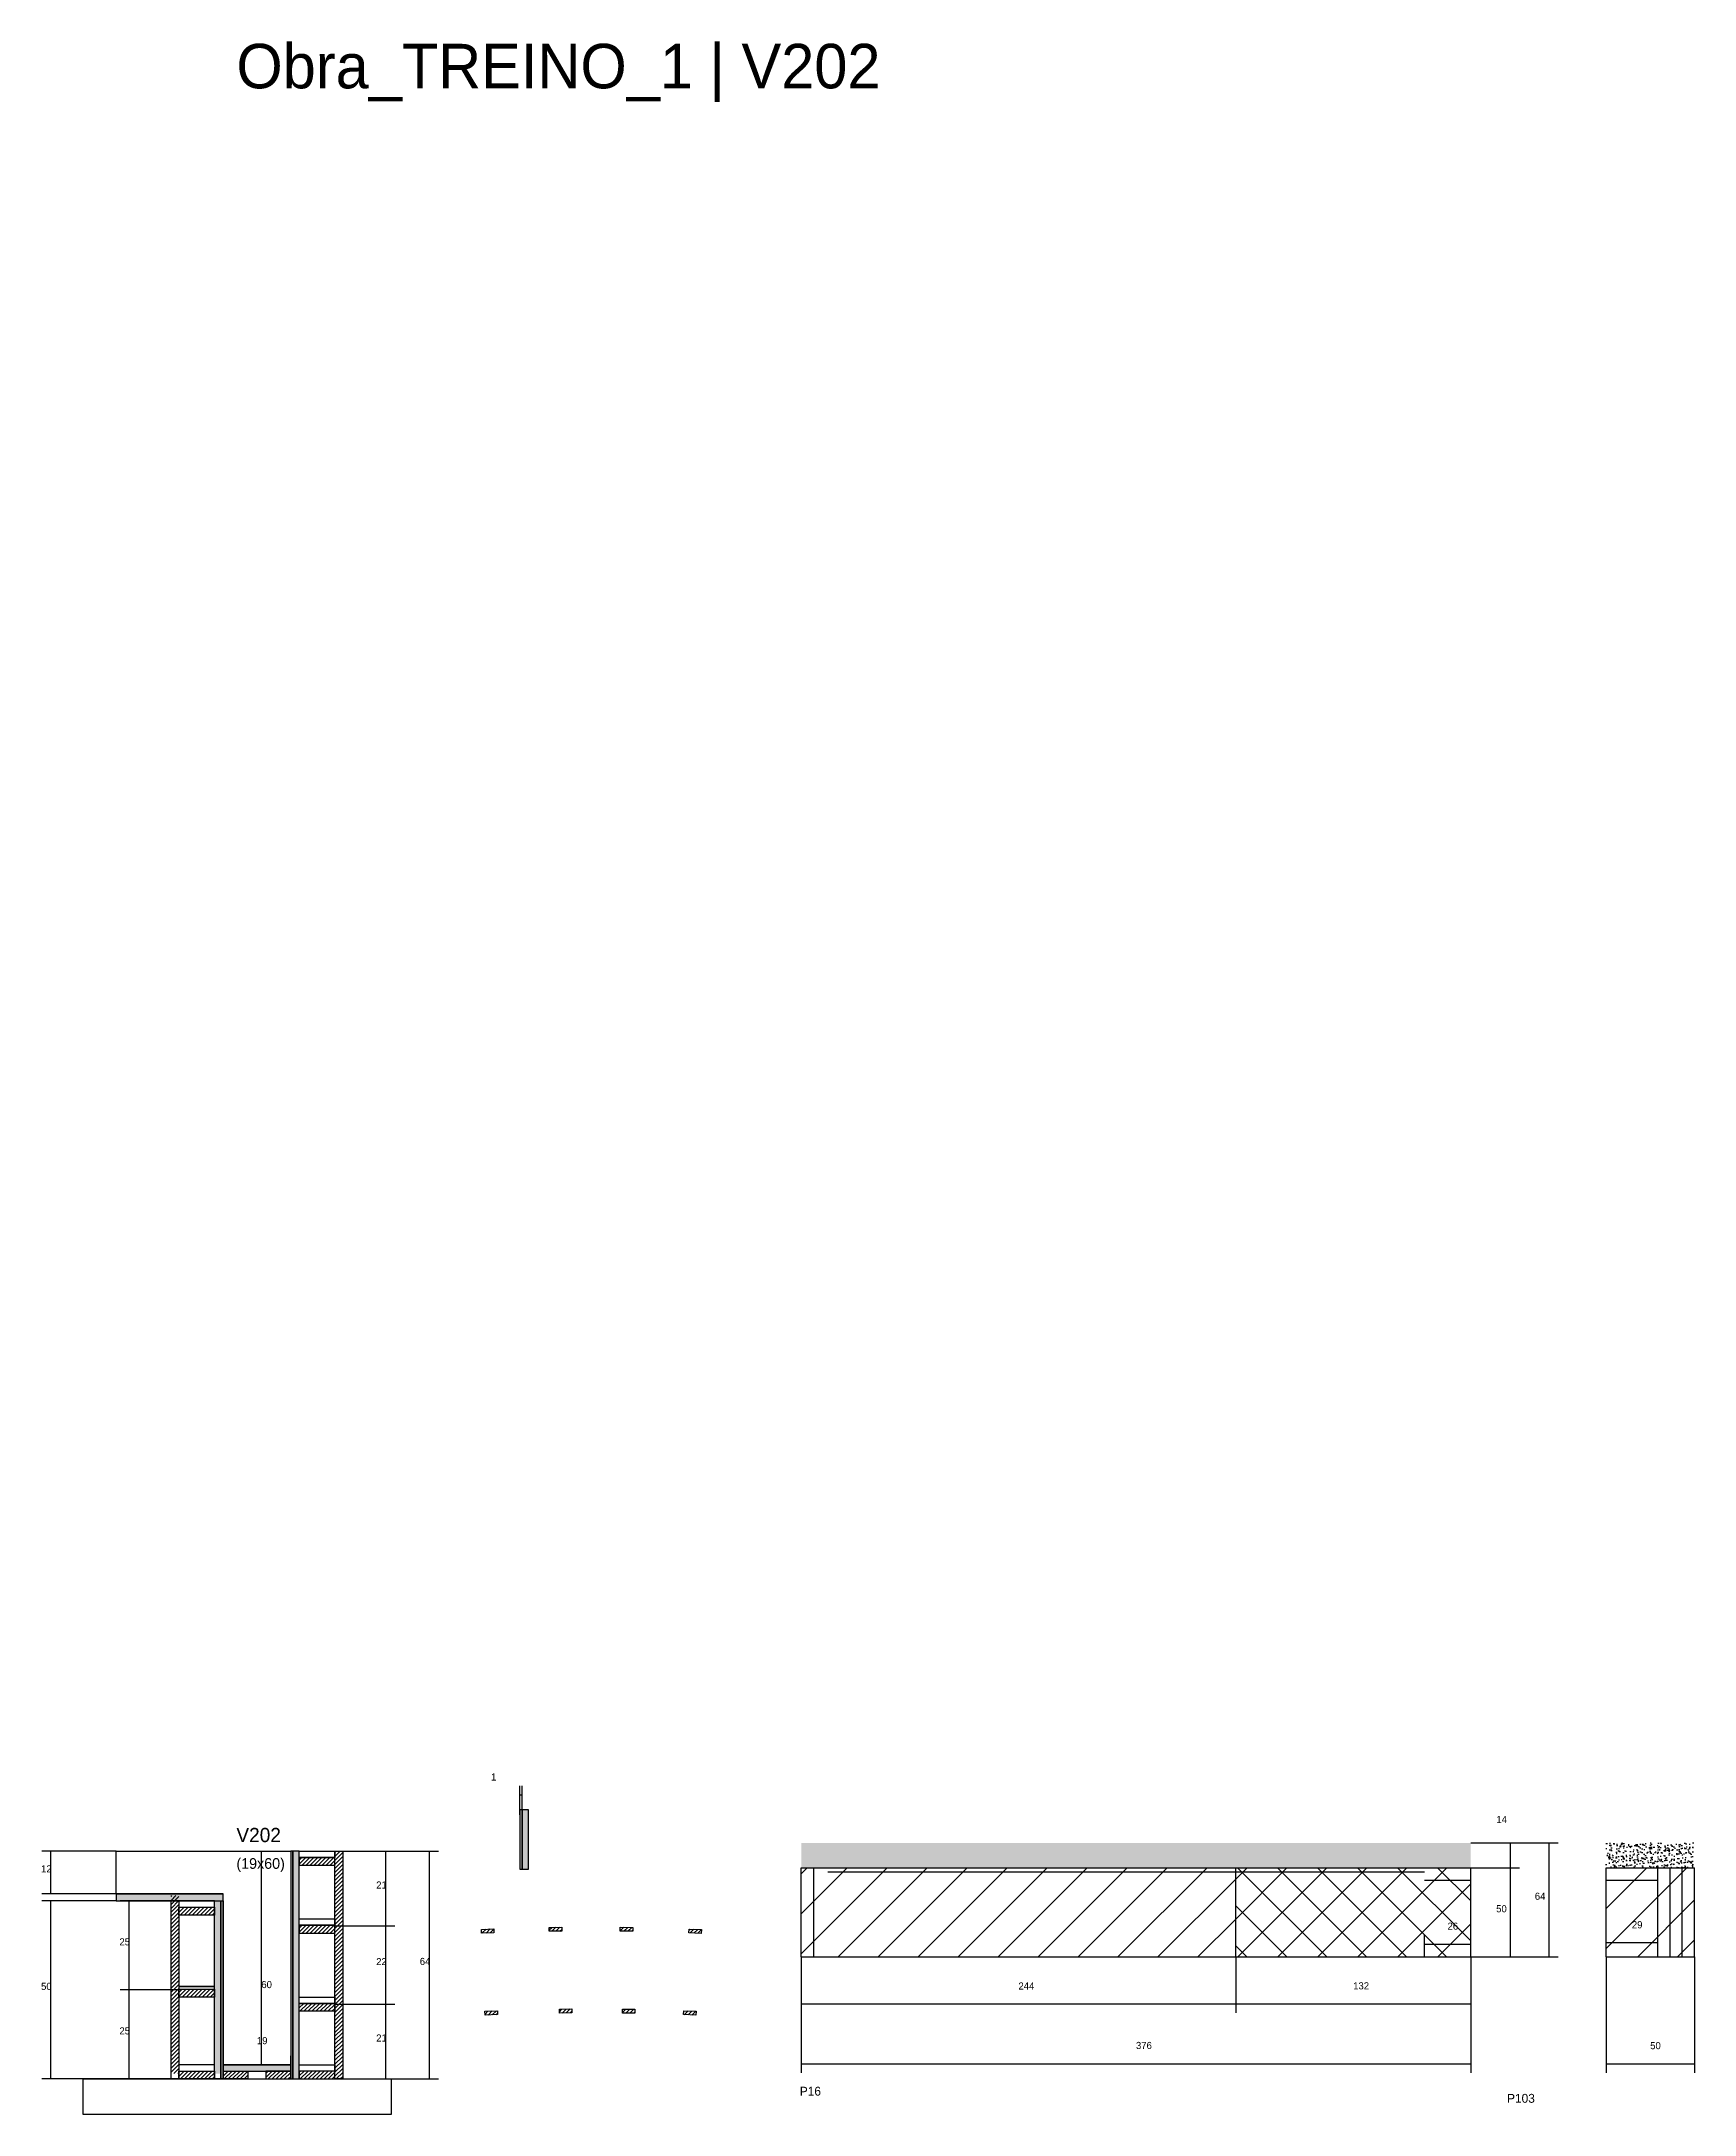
# Model space of a CAD drawing. Header units: metres. Extents: x -65046 to 21926, y -45195 to 1016.
# Drawn here: x 7891 to 8819, y -11148 to -9984 of the extents above; entities that cross this region are included whole.
import ezdxf

# ---------------------------------------------------------------- set-up
doc = ezdxf.new("R2010")
doc.units = ezdxf.units.M
for name, color, linetype in [('CONCRETO', 251, 'Continuous'), ('COTA', 241, 'Continuous'), ('Hachura', 253, 'Continuous'), ('LABEL_ID', 3, 'Continuous'), ('Madeira', 126, 'Continuous'), ('NOMENCLATURA', 7, 'Continuous'), ('Painéis', 200, 'Continuous'), ('REAPROVEITAMENTO', 251, 'Continuous'), ('SARR_2.2x7', 40, 'Continuous'), ('Texto Seção', 7, 'Continuous')]:
    doc.layers.add(name, color=color, linetype=linetype)

msp = doc.modelspace()

# ---------------------------------------------------------------- texts
at = {"layer": 'COTA'}
for s, p in [('1', (8143, -10960.4)), ('14', (8707.6, -10984.3)), ('12', (7890.3, -11012)), ('21', (8078.5, -11021.1)), ('64', (8729.2, -11027.4)), ('50', (8707.5, -11034.4)), ('25', (7934.3, -11053)), ('26', (8680.2, -11044.2)), ('29', (8783.7, -11043.4)), ('22', (8078.5, -11064.1)), ('64', (8103, -11064)), ('50', (7890.3, -11078)), ('60', (8014, -11077)), ('244', (8439.2, -11077.8)), ('132', (8627.2, -11077.7)), ('25', (7934.3, -11103)), ('19', (8011.5, -11108.5)), ('21', (8078.5, -11107)), ('376', (8505.2, -11111.2)), ('50', (8794, -11111.3))]:
    msp.add_text(s, height=4, dxfattribs=at).set_placement(p)
at = {"layer": 'LABEL_ID'}
msp.add_text('Obra_TREINO_1 | V202', height=25, dxfattribs=at).set_placement((8000, -10010))
at = {"layer": 'NOMENCLATURA'}
for s, p in [('P16', (8316.4, -11137.4)), ('P103', (8713.6, -11141.4))]:
    msp.add_text(s, height=5, dxfattribs=at).set_placement(p)
at = {"layer": 'Texto Seção'}
for s, height, p in [('V202', 8, (8000, -10995)), ('(19x60)', 6, (8000, -11010))]:
    msp.add_text(s, height=height, dxfattribs=at).set_placement(p)

# ---------------------------------------------------------------- hatches: boundary and pattern name
at = {"layer": 'COTA'}
h = msp.add_hatch(dxfattribs=at)
h.set_pattern_fill('AR-CONC', scale=0.03)
h.paths.add_polyline_path([(8693.2, -10995.4), (8693.2, -11009.4), (8693.2, -11009.4), (8317.2, -11009.4), (8317.2, -11009.4), (8317.2, -10995.4), (8317.2, -10995.4), (8693.2, -10995.4)])
h = msp.add_hatch(dxfattribs=at)
h.set_pattern_fill('AR-CONC', scale=0.03)
h.paths.add_polyline_path([(8818.2, -10995.4), (8769.2, -10995.4), (8769.2, -10995.4), (8769.2, -11009.4), (8769.2, -11009.4), (8818.2, -11009.4), (8818.2, -11009.4), (8818.2, -10995.4)])
at = {"layer": 'Hachura'}
h = msp.add_hatch(color=8, dxfattribs=at)
h.dxf.hatch_style = 1
h.paths.add_polyline_path([(8164, -10976.9), (8160.4, -10976.9), (8160.4, -10976.9), (8160.4, -11010.2), (8160.4, -11010.2), (8164, -11010.2), (8164, -11010.2), (8164, -10976.9)])
h = msp.add_hatch(color=8, dxfattribs=at)
h.dxf.hatch_style = 1
h.paths.add_polyline_path([(8035.3, -11000), (8031.7, -11000), (8031.7, -11000), (8031.7, -11128), (8031.7, -11128), (8035.3, -11128), (8035.3, -11128), (8035.3, -11000)])
h = msp.add_hatch(dxfattribs=at)
h.set_pattern_fill('ANSI31', scale=0.5)
h.paths.add_polyline_path([(8055.3, -11000), (8059.7, -11000), (8059.7, -11000), (8059.7, -11128), (8059.7, -11128), (8055.3, -11128), (8055.3, -11128), (8055.3, -11000)])
h = msp.add_hatch(dxfattribs=at)
h.set_pattern_fill('ANSI31', scale=0.5)
h.paths.add_polyline_path([(8055.3, -11008), (8055.3, -11003.6), (8055.3, -11003.6), (8035.3, -11003.6), (8035.3, -11003.6), (8035.3, -11008), (8035.3, -11008), (8055.3, -11008)])
h = msp.add_hatch(color=8, dxfattribs=at)
h.dxf.hatch_style = 1
h.paths.add_polyline_path([(7992.5, -11028), (7992.5, -11024), (7992.5, -11024), (7932.5, -11024), (7932.5, -11024), (7932.5, -11028), (7932.5, -11028), (7992.5, -11028)])
h = msp.add_hatch(dxfattribs=at)
h.set_pattern_fill('ANSI31', scale=0.5)
h.paths.add_polyline_path([(7963.3, -11025), (7967.7, -11025), (7967.7, -11025), (7967.7, -11125), (7967.7, -11125), (7963.3, -11125), (7963.3, -11125), (7963.3, -11025)])
h = msp.add_hatch(color=8, dxfattribs=at)
h.dxf.hatch_style = 1
h.paths.add_polyline_path([(7987.7, -11025), (7991.3, -11025), (7991.3, -11025), (7991.3, -11125), (7991.3, -11125), (7987.7, -11125), (7987.7, -11125), (7987.7, -11025)])
h = msp.add_hatch(dxfattribs=at)
h.set_pattern_fill('ANSI31', scale=0.5)
h.paths.add_polyline_path([(7967.7, -11036), (7967.7, -11031.6), (7967.7, -11031.6), (7987.7, -11031.6), (7987.7, -11031.6), (7987.7, -11036), (7987.7, -11036), (7967.7, -11036)])
h = msp.add_hatch(dxfattribs=at)
h.set_pattern_fill('ANSI31', scale=0.5)
h.paths.add_polyline_path([(8055.3, -11046.1), (8055.3, -11041.7), (8055.3, -11041.7), (8035.3, -11041.7), (8035.3, -11041.7), (8035.3, -11046.1), (8035.3, -11046.1), (8055.3, -11046.1)])
h = msp.add_hatch(dxfattribs=at)
h.set_pattern_fill('ANSI31', scale=0.5)
h.paths.add_polyline_path([(8137.7, -11046.2), (8137.6, -11044), (8137.6, -11044), (8144.6, -11043.7), (8144.6, -11043.7), (8144.6, -11045.9), (8144.6, -11045.9), (8137.7, -11046.2)])
h = msp.add_hatch(dxfattribs=at)
h.set_pattern_fill('ANSI31', scale=0.5)
h.paths.add_polyline_path([(8175.7, -11045.1), (8175.7, -11042.9), (8175.7, -11042.9), (8182.7, -11042.8), (8182.7, -11042.8), (8182.7, -11045), (8182.7, -11045), (8175.7, -11045.1)])
h = msp.add_hatch(dxfattribs=at)
h.set_pattern_fill('ANSI31', scale=0.5)
h.paths.add_polyline_path([(8215.6, -11045), (8215.6, -11042.8), (8215.6, -11042.8), (8222.6, -11042.9), (8222.6, -11042.9), (8222.6, -11045.1), (8222.6, -11045.1), (8215.6, -11045)])
h = msp.add_hatch(dxfattribs=at)
h.set_pattern_fill('ANSI31', scale=0.5)
h.paths.add_polyline_path([(8254.1, -11046), (8254.2, -11043.8), (8254.2, -11043.8), (8261.2, -11044.1), (8261.2, -11044.1), (8261.1, -11046.3), (8261.1, -11046.3), (8254.1, -11046)])
h = msp.add_hatch(dxfattribs=at)
h.set_pattern_fill('ANSI31', scale=0.5)
h.paths.add_polyline_path([(7967.7, -11082), (7967.7, -11077.6), (7967.7, -11077.6), (7987.7, -11077.6), (7987.7, -11077.6), (7987.7, -11082), (7987.7, -11082), (7967.7, -11082)])
h = msp.add_hatch(dxfattribs=at)
h.set_pattern_fill('ANSI31', scale=0.5)
h.paths.add_polyline_path([(8035.3, -11090), (8035.3, -11085.6), (8035.3, -11085.6), (8055.3, -11085.6), (8055.3, -11085.6), (8055.3, -11090), (8055.3, -11090), (8035.3, -11090)])
h = msp.add_hatch(dxfattribs=at)
h.set_pattern_fill('ANSI31', scale=0.5)
h.paths.add_polyline_path([(8139.7, -11092.2), (8139.6, -11090), (8139.6, -11090), (8146.6, -11089.7), (8146.6, -11089.7), (8146.7, -11091.9), (8146.7, -11091.9), (8139.7, -11092.2)])
h = msp.add_hatch(dxfattribs=at)
h.set_pattern_fill('ANSI31', scale=0.5)
h.paths.add_polyline_path([(8181.4, -11091), (8181.4, -11088.8), (8181.4, -11088.8), (8188.4, -11088.7), (8188.4, -11088.7), (8188.4, -11090.9), (8188.4, -11090.9), (8181.4, -11091)])
h = msp.add_hatch(dxfattribs=at)
h.set_pattern_fill('ANSI31', scale=0.5)
h.paths.add_polyline_path([(8216.8, -11091), (8216.8, -11088.8), (8216.8, -11088.8), (8223.8, -11088.9), (8223.8, -11088.9), (8223.8, -11091.1), (8223.8, -11091.1), (8216.8, -11091)])
h = msp.add_hatch(dxfattribs=at)
h.set_pattern_fill('ANSI31', scale=0.5)
h.paths.add_polyline_path([(8251.1, -11091.9), (8251.2, -11089.7), (8251.2, -11089.7), (8258.2, -11090), (8258.2, -11090), (8258.1, -11092.2), (8258.1, -11092.2), (8251.1, -11091.9)])
h = msp.add_hatch(dxfattribs=at)
h.set_pattern_fill('ANSI31', scale=0.5)
h.paths.add_polyline_path([(7967.7, -11128), (7967.7, -11123.6), (7967.7, -11123.6), (7987.7, -11123.6), (7987.7, -11123.6), (7987.7, -11128), (7987.7, -11128), (7967.7, -11128)])
h = msp.add_hatch(color=8, dxfattribs=at)
h.dxf.hatch_style = 1
h.paths.add_polyline_path([(8030.5, -11123.6), (8030.5, -11120), (8030.5, -11120), (7992.5, -11120), (7992.5, -11120), (7992.5, -11123.6), (7992.5, -11123.6), (8030.5, -11123.6)])
h = msp.add_hatch(dxfattribs=at)
h.set_pattern_fill('ANSI31', scale=0.5)
h.paths.add_polyline_path([(7992.5, -11128), (7992.5, -11123.6), (7992.5, -11123.6), (8006.5, -11123.6), (8006.5, -11123.6), (8006.5, -11128), (8006.5, -11128), (7992.5, -11128)])
h = msp.add_hatch(dxfattribs=at)
h.set_pattern_fill('ANSI31', scale=0.5)
h.paths.add_polyline_path([(8030.5, -11128), (8030.5, -11123.6), (8030.5, -11123.6), (8016.5, -11123.6), (8016.5, -11123.6), (8016.5, -11128), (8016.5, -11128), (8030.5, -11128)])
h = msp.add_hatch(dxfattribs=at)
h.set_pattern_fill('ANSI31', scale=0.5)
h.paths.add_polyline_path([(8055.3, -11128), (8055.3, -11123.6), (8055.3, -11123.6), (8035.3, -11123.6), (8035.3, -11123.6), (8035.3, -11128), (8035.3, -11128), (8055.3, -11128)])
at = {"layer": 'REAPROVEITAMENTO'}
h = msp.add_hatch(dxfattribs=at)
h.set_pattern_fill('ANSI31', scale=5)
h.paths.add_polyline_path([(8317.2, -11009.4), (8317.2, -11059.4), (8317.2, -11059.4), (8561.2, -11059.4), (8561.2, -11059.4), (8561.2, -11009.4), (8561.2, -11009.4), (8317.2, -11009.4)])
h = msp.add_hatch(dxfattribs=at)
h.set_pattern_fill('ANSI37', scale=5)
h.paths.add_polyline_path([(8561.2, -11009.4), (8561.2, -11059.4), (8561.2, -11059.4), (8693.2, -11059.4), (8693.2, -11059.4), (8693.2, -11009.4), (8693.2, -11009.4), (8561.2, -11009.4)])
h = msp.add_hatch(dxfattribs=at)
h.set_pattern_fill('ANSI31', scale=5)
h.paths.add_polyline_path([(8769.2, -11009.4), (8769.2, -11059.4), (8769.2, -11059.4), (8818.9, -11059.4), (8818.9, -11059.4), (8818.9, -11009.4), (8818.9, -11009.4), (8769.2, -11009.4)])

# ---------------------------------------------------------------- linework, layer by layer
at = {"layer": 'CONCRETO'}
msp.add_lwpolyline([(7992.5, -11024), (7932.5, -11024), (7932.5, -11000), (7992.5, -11000), (7992.5, -11000), (8030.5, -11000), (8030.5, -11123.6), (8030.5, -11123.6), (8030.5, -11120), (7992.5, -11120)], close=True, dxfattribs=at)
at = {"layer": 'COTA'}
for p, q in [((8159.2, -10979.7), (8159.2, -10963.4)), ((8160.4, -10979.7), (8160.4, -10963.4)), ((8159.2, -10968.4), (8160.4, -10968.4)), ((7932.5, -11000), (7890.8, -11000)), ((7895.8, -11024), (7895.8, -11000)), ((7992.5, -11000), (8019, -11000)), ((8014, -11120), (8014, -11000)), ((8048.5, -11000), (8113.5, -11000)), ((8055.3, -11000), (8089, -11000)), ((8084, -11042.1), (8084, -11000)), ((8108.5, -11128), (8108.5, -11000)), ((8693.2, -10995.4), (8720.6, -10995.4)), ((8693.2, -10995.4), (8742.3, -10995.4)), ((8715.6, -11009.4), (8715.6, -10995.4)), ((8737.3, -11059.4), (8737.3, -10995.4)), ((8693.2, -11009.4), (8720.6, -11009.4)), ((8693.2, -11009.4), (8720.6, -11009.4)), ((8715.6, -11059.4), (8715.6, -11009.4)), ((7932.5, -11024), (7890.8, -11024)), ((7932.5, -11028), (7890.8, -11028)), ((7895.8, -11128), (7895.8, -11028)), ((7967.7, -11028), (7934.8, -11028)), ((7939.8, -11078), (7939.8, -11028)), ((8055.3, -11042.1), (8089, -11042.1)), ((8055.3, -11042.1), (8089, -11042.1)), ((8084, -11086), (8084, -11042.1)), ((8667.2, -11059.4), (8667.2, -11047.3)), ((8693.2, -11059.4), (8693.2, -11047.3)), ((8769.2, -11059.4), (8769.2, -11046.4)), ((8798.2, -11059.4), (8798.2, -11046.4)), ((8317.2, -11059.4), (8317.2, -11090.9)), ((8317.2, -11059.4), (8317.2, -11124.5)), ((8561.2, -11059.4), (8561.2, -11090.9)), ((8561.2, -11059.4), (8561.2, -11090.9)), ((8667.2, -11052.3), (8693.2, -11052.3)), ((8693.2, -11059.4), (8693.2, -11090.9)), ((8693.2, -11059.4), (8693.2, -11124.5)), ((8693.2, -11059.4), (8720.6, -11059.4)), ((8693.2, -11059.4), (8742.3, -11059.4)), ((8769.2, -11051.4), (8798.2, -11051.4)), ((8769.2, -11059.4), (8769.2, -11124.5)), ((8818.9, -11059.4), (8818.9, -11124.5)), ((7967.7, -11078), (7934.8, -11078)), ((7967.7, -11078), (7934.8, -11078)), ((7939.8, -11128), (7939.8, -11078)), ((8055.3, -11086), (8089, -11086)), ((8055.3, -11086), (8089, -11086)), ((8084, -11128), (8084, -11086)), ((8317.2, -11085.9), (8561.2, -11085.9)), ((8561.2, -11085.9), (8693.2, -11085.9)), ((7992.5, -11128), (7992.5, -11115)), ((8030.5, -11128), (8030.5, -11115)), ((7943.3, -11128), (7890.8, -11128)), ((7967.7, -11128), (7934.8, -11128)), ((7992.5, -11120), (8019, -11120)), ((7992.5, -11120), (8030.5, -11120)), ((8048.5, -11128), (8113.5, -11128)), ((8055.3, -11128), (8089, -11128)), ((8317.2, -11119.5), (8693.2, -11119.5)), ((8769.2, -11119.5), (8818.9, -11119.5))]:
    msp.add_line(p, q, dxfattribs=at)
at = {"layer": 'Madeira'}
for points in [[(8055.3, -11000), (8059.7, -11000), (8059.7, -11128), (8055.3, -11128)], [(8055.3, -11008), (8055.3, -11003.6), (8035.3, -11003.6), (8035.3, -11008)], [(7963.3, -11028), (7967.7, -11028), (7967.7, -11128), (7963.3, -11128)], [(7967.7, -11036), (7967.7, -11031.6), (7987.7, -11031.6), (7987.7, -11036)], [(8055.3, -11046.1), (8055.3, -11041.7), (8035.3, -11041.7), (8035.3, -11046.1)], [(8137.7, -11046.2), (8137.6, -11044), (8144.6, -11043.7), (8144.6, -11045.9)], [(8175.7, -11045.1), (8175.7, -11042.9), (8182.7, -11042.8), (8182.7, -11045)], [(8215.6, -11045), (8215.6, -11042.8), (8222.6, -11042.9), (8222.6, -11045.1)], [(8254.1, -11046), (8254.2, -11043.8), (8261.2, -11044.1), (8261.1, -11046.3)], [(7967.7, -11082), (7967.7, -11077.6), (7987.7, -11077.6), (7987.7, -11082)], [(8035.3, -11090), (8035.3, -11085.6), (8055.3, -11085.6), (8055.3, -11090)], [(8139.7, -11092.2), (8139.6, -11090), (8146.6, -11089.7), (8146.7, -11091.9)], [(8181.4, -11091), (8181.4, -11088.8), (8188.4, -11088.7), (8188.4, -11090.9)], [(8216.8, -11091), (8216.8, -11088.8), (8223.8, -11088.9), (8223.8, -11091.1)], [(8251.1, -11091.9), (8251.2, -11089.7), (8258.2, -11090), (8258.1, -11092.2)], [(8086.9, -11148), (7913.9, -11148), (7913.9, -11128), (8086.9, -11128)], [(7967.7, -11128), (7967.7, -11123.6), (7987.7, -11123.6), (7987.7, -11128)], [(7992.5, -11128), (7992.5, -11123.6), (8006.5, -11123.6), (8006.5, -11128)], [(8030.5, -11128), (8030.5, -11123.6), (8016.5, -11123.6), (8016.5, -11128)], [(8055.3, -11128), (8055.3, -11123.6), (8035.3, -11123.6), (8035.3, -11128)]]:
    msp.add_lwpolyline(points, close=True, dxfattribs=at)
at = {"layer": 'Painéis'}
for p, q in [((8035.3, -11000), (8055.3, -11000)), ((8035.3, -11003.6), (8055.3, -11003.6)), ((8317.2, -11009.4), (8693.2, -11009.4)), ((8317.2, -11059.4), (8317.2, -11009.4)), ((8561.2, -11059.4), (8561.2, -11009.4)), ((8693.2, -11059.4), (8693.2, -11009.4)), ((8769.2, -11009.4), (8818.9, -11009.4)), ((8769.2, -11059.4), (8769.2, -11009.4)), ((8818.9, -11059.4), (8818.9, -11009.4)), ((7932.5, -11024), (7992.5, -11024)), ((7967.7, -11028), (7987.7, -11028)), ((7967.7, -11031.6), (7987.7, -11031.6)), ((8035.3, -11038.1), (8055.3, -11038.1)), ((8035.3, -11041.7), (8055.3, -11041.7)), ((8317.2, -11059.4), (8693.2, -11059.4)), ((8769.2, -11059.4), (8818.9, -11059.4)), ((7967.7, -11076), (7987.7, -11076)), ((7967.7, -11077.6), (7987.7, -11077.6))]:
    msp.add_line(p, q, dxfattribs=at)
for points in [[(8160.4, -10976.9), (8159.2, -10976.9), (8159.2, -11010.2), (8160.4, -11010.2)], [(8164, -10976.9), (8160.4, -10976.9), (8160.4, -11010.2), (8164, -11010.2)], [(8031.7, -11000), (8030.5, -11000), (8030.5, -11128), (8031.7, -11128)], [(8035.3, -11000), (8031.7, -11000), (8031.7, -11128), (8035.3, -11128)], [(8055.3, -11003.6), (8035.3, -11003.6), (8035.3, -11000), (8055.3, -11000)], [(7992.5, -11028), (7992.5, -11024), (7932.5, -11024), (7932.5, -11028)], [(7967.7, -11031.6), (7987.7, -11031.6), (7987.7, -11028), (7967.7, -11028)], [(7987.7, -11028), (7991.3, -11028), (7991.3, -11128), (7987.7, -11128)], [(7991.3, -11028), (7992.5, -11028), (7992.5, -11128), (7991.3, -11128)], [(8055.3, -11041.7), (8035.3, -11041.7), (8035.3, -11038.1), (8055.3, -11038.1)], [(7967.7, -11077.6), (7987.7, -11077.6), (7987.7, -11076), (7967.7, -11076)], [(8055.3, -11085.6), (8035.3, -11085.6), (8035.3, -11082), (8055.3, -11082)], [(7967.7, -11123.6), (7987.7, -11123.6), (7987.7, -11120), (7967.7, -11120)], [(8030.5, -11123.6), (8030.5, -11120), (7992.5, -11120), (7992.5, -11123.6)], [(8055.3, -11123.6), (8035.3, -11123.6), (8035.3, -11120), (8055.3, -11120)]]:
    msp.add_lwpolyline(points, close=True, dxfattribs=at)
at = {"layer": 'SARR_2.2x7'}
for p, q in [((8324.2, -11059.4), (8324.2, -11009.4)), ((8332.2, -11011.6), (8561.2, -11011.6)), ((8561.2, -11011.6), (8667.2, -11011.6)), ((8798.2, -11059.4), (8798.2, -11009.4)), ((8805.2, -11059.4), (8805.2, -11009.4)), ((8811.9, -11059.4), (8811.9, -11009.4)), ((8667.2, -11016.4), (8693.2, -11016.4)), ((8769.2, -11016.4), (8798.2, -11016.4))]:
    msp.add_line(p, q, dxfattribs=at)

msp.set_redraw_order([(e.dxf.handle, doc.entitydb.next_handle()) for e in msp.query("TEXT MTEXT ATTDEF DIMENSION ARC_DIMENSION")])  # texts and dimensions are drawn at this point

doc.saveas('drawing.dxf')
